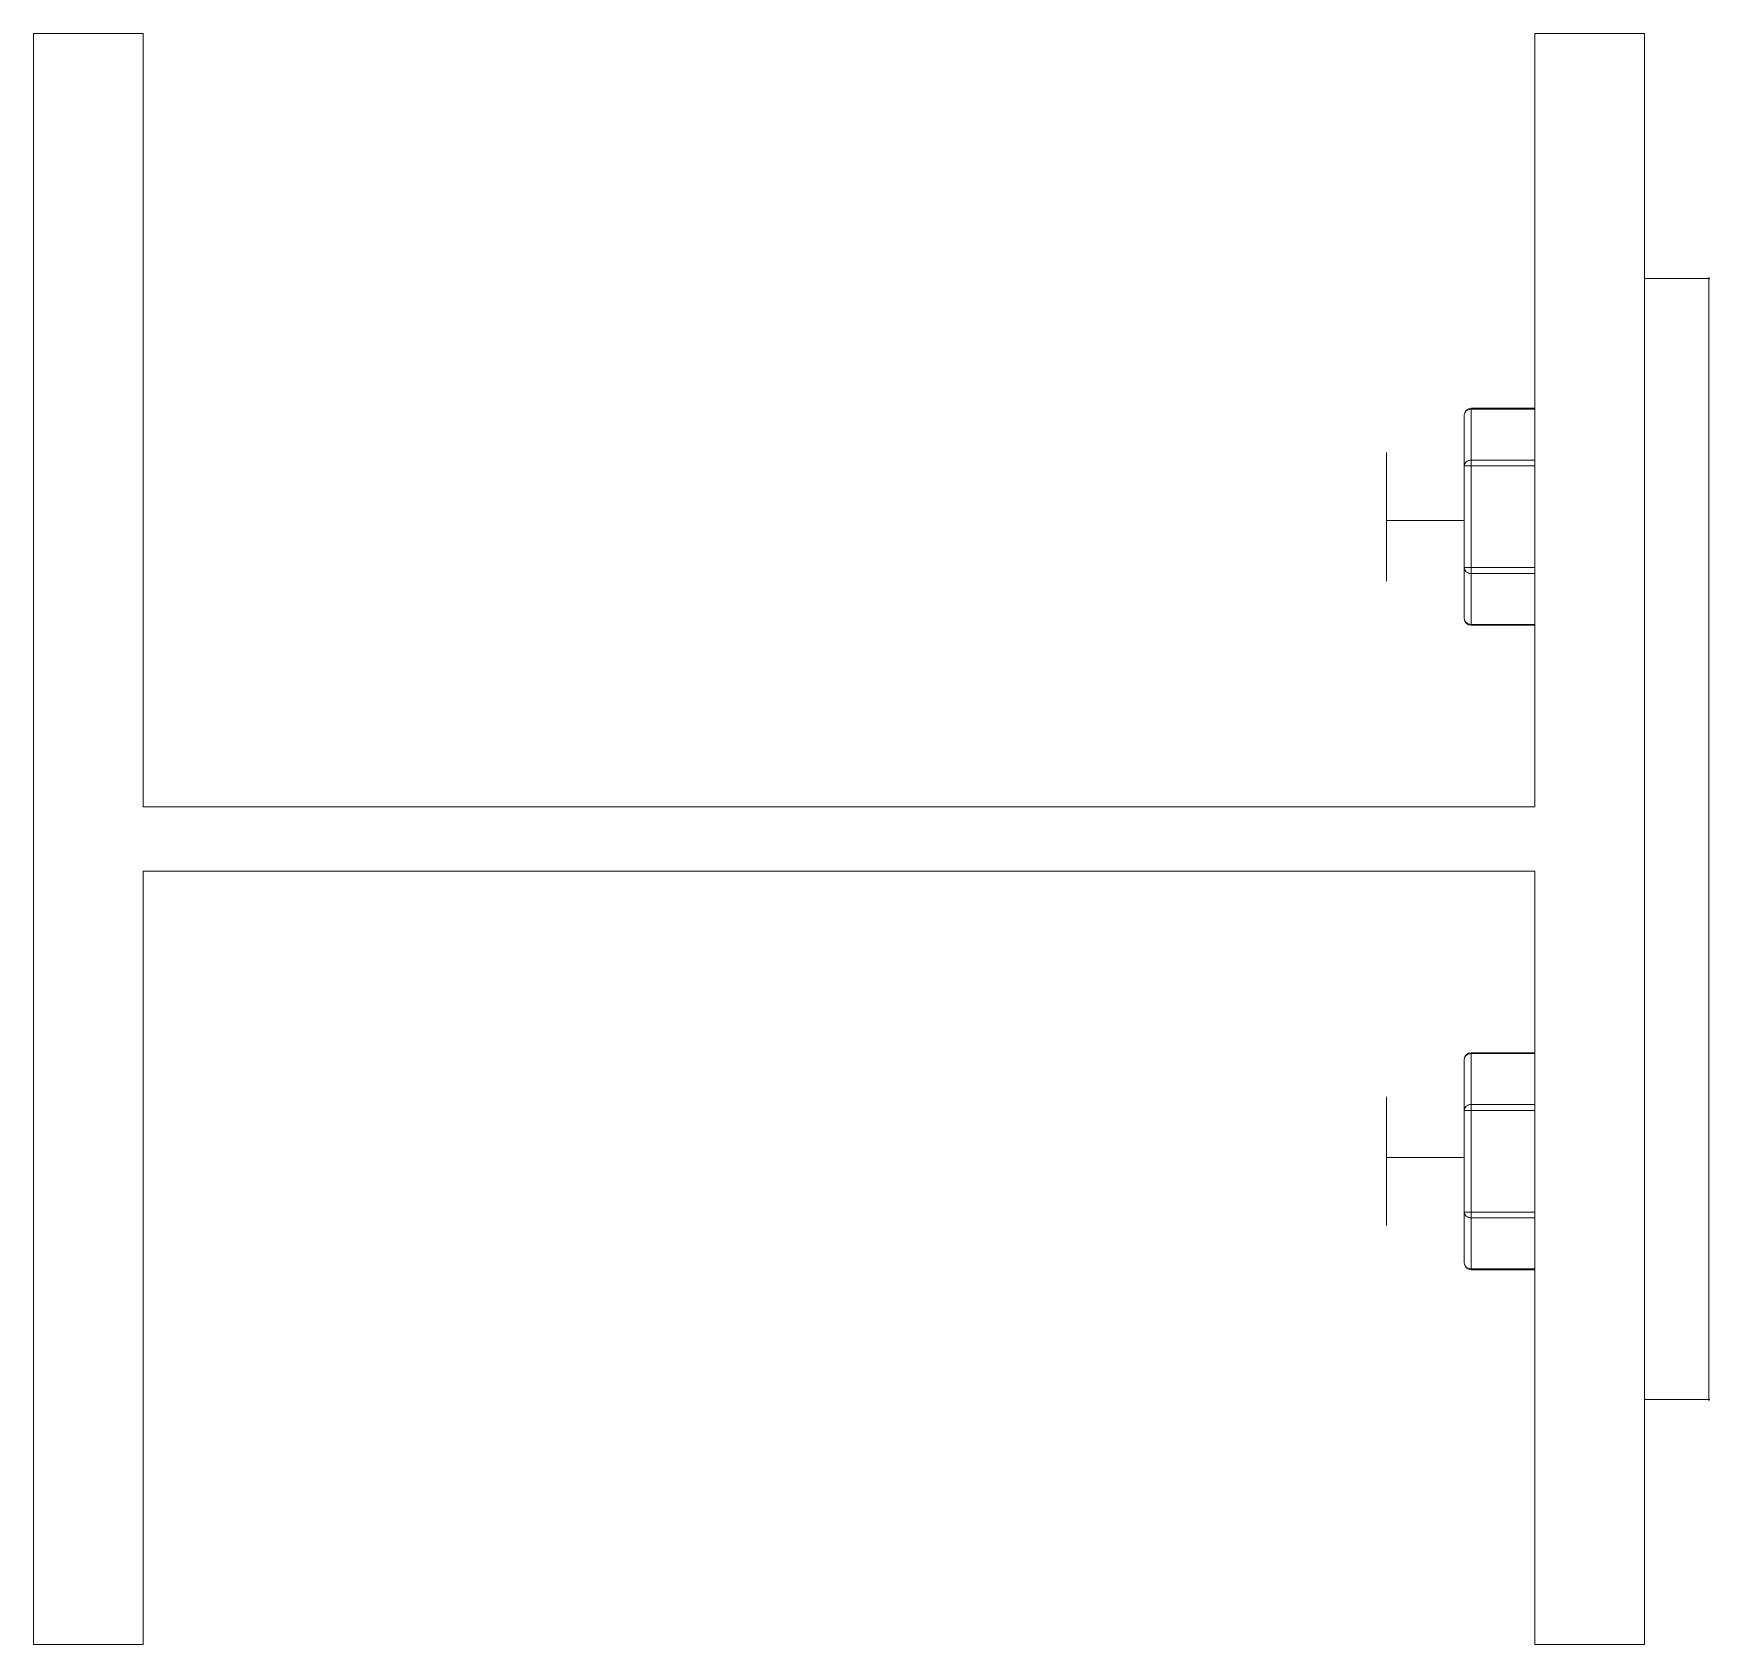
# Model space of a CAD drawing. Header units: millimetres. Extents: x 820 to 1656, y -124 to 126.
# Drawn here: x 895.7 to 1155.8, y -124.4 to 125.6 of the extents above; entities that cross this region are included whole.
import ezdxf

# ---------------------------------------------------------------- set-up
doc = ezdxf.new("R2010")
doc.units = ezdxf.units.MM
doc.header["$MEASUREMENT"] = 0

msp = doc.modelspace()

# ---------------------------------------------------------------- linework, layer by layer
at = {"color": 0, "linetype": 'Continuous', "lineweight": 0}
for p, q in [((895.74686, 125.60801), (895.74686, -124.39199)), ((895.74686, 125.60801), (912.74686, 125.60801)), ((895.74686, -124.39199), (895.74686, 125.60801)), ((912.74686, 125.60801), (895.74686, 125.60801)), ((912.74686, 5.60801), (912.74686, 125.60801)), ((912.74686, 125.60801), (912.74686, 5.60801)), ((1128.74686, 125.60801), (1128.74686, 5.60801)), ((1145.74686, 125.60801), (1128.74686, 125.60801)), ((1128.74686, 125.60801), (1145.74686, 125.60801)), ((1128.74686, 5.60801), (1128.74686, 125.60801)), ((1145.74686, 125.60801), (1145.74686, -124.39199)), ((1145.74686, -124.39199), (1145.74686, 125.60801)), ((1155.74686, 87.60801), (1145.74686, 87.60801)), ((1145.74686, 87.60801), (1155.74686, 87.60801)), ((1155.74686, 70.60801), (1155.74686, 87.60801)), ((1155.84686, 87.60801), (1155.74686, 87.60801)), ((1155.74686, 87.60801), (1155.84686, 87.60801)), ((1155.74686, 87.60801), (1155.74686, 70.60801)), ((1155.74686, -69.39199), (1155.74686, 70.60801)), ((1155.74686, -69.39199), (1155.74686, 70.60801)), ((1117.79686, 66.38878), (1117.79686, 58.4984)), ((1117.79686, 58.4984), (1117.79686, 66.38878)), ((1118.85274, 67.44467), (1118.85274, 67.30321)), ((1118.85274, 67.30321), (1118.85274, 67.44467)), ((1128.74686, 67.44467), (1118.85274, 67.44467)), ((1118.85274, 67.30321), (1128.74686, 67.30321)), ((1118.85274, 59.41282), (1118.85274, 67.30321)), ((1118.85274, 67.30321), (1128.74686, 67.30321)), ((1118.85274, 59.41282), (1118.85274, 67.30321)), ((1105.74686, 60.60801), (1105.74686, 55.42885)), ((1105.74686, 40.60801), (1105.74686, 60.60801)), ((1105.74686, 50.60801), (1105.74686, 60.60801)), ((1105.74686, 60.60801), (1105.74686, 50.60801)), ((1117.79686, 58.4984), (1117.79686, 42.71763)), ((1118.85274, 58.4984), (1117.79686, 58.4984)), ((1117.79686, 58.4984), (1118.85274, 58.4984)), ((1117.79686, 42.71763), (1117.79686, 58.4984)), ((1128.74686, 59.41282), (1118.85274, 59.41282)), ((1118.85274, 59.01376), (1118.85274, 59.41282)), ((1118.85274, 59.41282), (1118.85274, 58.4984)), ((1128.74686, 59.41282), (1118.85274, 59.41282)), ((1118.85274, 58.4984), (1118.85274, 59.01376)), ((1118.85274, 42.71763), (1118.85274, 58.4984)), ((1118.85274, 58.4984), (1128.74686, 58.4984)), ((1118.85274, 58.4984), (1128.74686, 58.4984)), ((1118.85274, 42.71763), (1118.85274, 58.4984)), ((1105.74686, 40.60801), (1105.74686, 55.42885)), ((1105.74686, 55.42885), (1105.74686, 50.32491)), ((1105.74686, 55.42885), (1105.74686, 40.60801)), ((1105.74686, 55.42885), (1105.74686, 50.32491)), ((1105.74686, 40.60801), (1105.74686, 50.32491)), ((1117.79686, 50.01083), (1105.74686, 50.01083)), ((1105.74686, 50.01083), (1117.79686, 50.01083)), ((1118.85274, 42.71763), (1117.79686, 42.71763)), ((1117.79686, 42.71763), (1117.79686, 34.82724)), ((1117.79686, 42.71763), (1118.85274, 42.71763)), ((1117.79686, 34.82724), (1117.79686, 42.71763)), ((1118.85274, 42.30306), (1118.85274, 42.71763)), ((1128.74686, 42.71763), (1118.85274, 42.71763)), ((1118.85274, 42.71763), (1118.85274, 41.80321)), ((1128.74686, 42.71763), (1118.85274, 42.71763)), ((1118.85274, 41.80321), (1118.85274, 42.30306)), ((1118.85274, 33.91282), (1118.85274, 41.80321)), ((1118.85274, 41.80321), (1128.74686, 41.80321)), ((1118.85274, 33.91282), (1118.85274, 41.80321)), ((1118.85274, 41.80321), (1128.74686, 41.80321)), ((1128.74686, 33.91282), (1118.85274, 33.91282)), ((1118.85274, 33.79059), (1118.85274, 33.91282)), ((1118.85274, 33.91282), (1118.85274, 33.77136)), ((1128.74686, 33.91282), (1118.85274, 33.91282)), ((1118.85274, 33.77136), (1118.85274, 33.79059)), ((1128.74686, 33.77136), (1118.85274, 33.77136)), ((1128.74686, 5.60801), (912.74686, 5.60801)), ((912.74686, 5.60801), (1128.74686, 5.60801)), ((912.74686, -124.39199), (912.74686, -4.39199)), ((912.74686, -4.39199), (1128.74686, -4.39199)), ((912.74686, -4.39199), (912.74686, -124.39199)), ((1128.74686, -4.39199), (912.74686, -4.39199)), ((1128.74686, -4.39199), (1128.74686, -124.39199)), ((1128.74686, -124.39199), (1128.74686, -4.39199)), ((1117.79686, -33.61122), (1117.79686, -41.5016)), ((1117.79686, -41.5016), (1117.79686, -33.61122)), ((1118.85274, -32.55533), (1118.85274, -32.69679)), ((1118.85274, -32.57457), (1118.85274, -32.55533)), ((1128.74686, -32.55533), (1118.85274, -32.55533)), ((1118.85274, -32.69679), (1118.85274, -32.57457)), ((1118.85274, -32.69679), (1128.74686, -32.69679)), ((1118.85274, -32.69679), (1128.74686, -32.69679)), ((1118.85274, -40.58718), (1118.85274, -32.69679)), ((1118.85274, -40.58718), (1118.85274, -32.69679)), ((1105.74686, -49.10888), (1105.74686, -39.39199)), ((1105.74686, -54.21282), (1105.74686, -39.39199)), ((1105.74686, -39.39199), (1105.74686, -54.21282)), ((1105.74686, -59.39199), (1105.74686, -39.39199)), ((1117.79686, -41.5016), (1117.79686, -57.28237)), ((1118.85274, -41.5016), (1117.79686, -41.5016)), ((1117.79686, -41.5016), (1118.85274, -41.5016)), ((1117.79686, -57.28237), (1117.79686, -41.5016)), ((1117.79686, -44.86974), (1117.79686, -41.5016)), ((1118.85274, -40.58718), (1118.85274, -41.5016)), ((1128.74686, -40.58718), (1118.85274, -40.58718)), ((1128.74686, -40.58718), (1118.85274, -40.58718)), ((1118.85274, -41.5016), (1118.85274, -40.58718)), ((1118.85274, -41.5016), (1128.74686, -41.5016)), ((1118.85274, -41.5016), (1128.74686, -41.5016)), ((1118.85274, -57.28237), (1118.85274, -41.5016)), ((1118.85274, -57.28237), (1118.85274, -41.5016)), ((1105.74686, -48.79481), (1117.79686, -48.79481)), ((1117.79686, -48.79481), (1105.74686, -48.79481)), ((1105.74686, -59.39199), (1105.74686, -54.21282)), ((1105.74686, -59.39199), (1105.74686, -54.21282)), ((1117.79686, -57.28237), (1117.79686, -54.21282)), ((1117.79686, -57.28237), (1118.85274, -57.28237)), ((1117.79686, -57.28237), (1117.79686, -65.17276)), ((1118.85274, -57.28237), (1117.79686, -57.28237)), ((1117.79686, -65.17276), (1117.79686, -57.28237)), ((1118.85274, -57.28237), (1118.85274, -58.19679)), ((1128.74686, -57.28237), (1118.85274, -57.28237)), ((1128.74686, -57.28237), (1118.85274, -57.28237)), ((1118.85274, -58.19679), (1118.85274, -57.28237)), ((1118.85274, -58.19679), (1128.74686, -58.19679)), ((1118.85274, -58.19679), (1128.74686, -58.19679)), ((1118.85274, -66.08718), (1118.85274, -58.19679)), ((1118.85274, -66.08718), (1118.85274, -58.19679)), ((1128.74686, -66.08718), (1118.85274, -66.08718)), ((1118.85274, -66.08718), (1118.85274, -66.22864)), ((1128.74686, -66.08718), (1118.85274, -66.08718)), ((1118.85274, -66.22864), (1118.85274, -66.08718)), ((1128.74686, -66.22864), (1118.85274, -66.22864)), ((1155.74686, -86.39199), (1155.74686, -69.39199)), ((1155.74686, -69.39199), (1155.74686, -86.39199)), ((1155.74686, -86.39199), (1145.74686, -86.39199)), ((1155.74686, -86.39199), (1145.74686, -86.39199)), ((1155.84686, -86.39199), (1155.74686, -86.39199)), ((1155.74686, -86.39199), (1155.84686, -86.39199)), ((912.74686, -124.39199), (895.74686, -124.39199)), ((895.74686, -124.39199), (912.74686, -124.39199)), ((1128.74686, -124.39199), (1145.74686, -124.39199)), ((1145.74686, -124.39199), (1128.74686, -124.39199))]:
    msp.add_line(p, q, dxfattribs=at)
for centre, radius, start, end in [((1155.74686, 87.60801), 0.1, 270, 180), ((1118.85274, 66.38878), 1.05588, 90, 180), ((1118.85274, 34.82724), 1.05588, 180, 270), ((1118.85274, -33.61122), 1.05588, 90, 180), ((1118.85274, -65.17276), 1.05588, 180, 270), ((1155.74686, -86.39199), 0.1, 180, 90)]:
    msp.add_arc(centre, radius, start, end, dxfattribs=at)
for centre, major_axis, start_param, end_param in [((1118.85274, 66.38878), (-1.05588, 0), 4.71238898, 6.283185307), ((1118.85274, 66.38878), (1.05588, 0), 1.570796327, 3.141592654), ((1118.85274, 58.4984), (1.05588, 0), 1.570796327, 3.141592654), ((1118.85274, 58.4984), (-1.05588, 0), 4.71238898, 6.283185307), ((1118.85274, 42.71763), (1.05588, 0), 3.141592653, 4.71238898), ((1118.85274, 42.71763), (-1.05588, 0), 0, 1.570796327), ((1118.85274, 34.82724), (1.05588, 0), 3.141592653, 4.712388981), ((1118.85274, 34.82724), (-1.05588, 0), 0, 1.570796327), ((1118.85274, -33.61122), (1.05588, 0), 1.570796327, 3.141592654), ((1118.85274, -33.61122), (-1.05588, 0), 4.71238898, 6.283185307), ((1118.85274, -41.5016), (1.05588, 0), 1.570796327, 3.141592654), ((1118.85274, -41.5016), (-1.05588, 0), 4.71238898, 6.283185307), ((1118.85274, -57.28237), (-1.05588, 0), 0, 1.570796327), ((1118.85274, -57.28237), (1.05588, 0), 3.141592653, 4.71238898), ((1118.85274, -65.17276), (-1.05588, 0), 0, 1.570796327), ((1118.85274, -65.17276), (1.05588, 0), 3.141592653, 4.712388981)]:
    msp.add_ellipse(centre, major_axis=major_axis, ratio=0.866025404, start_param=start_param, end_param=end_param, dxfattribs=at)

doc.saveas('drawing.dxf')
